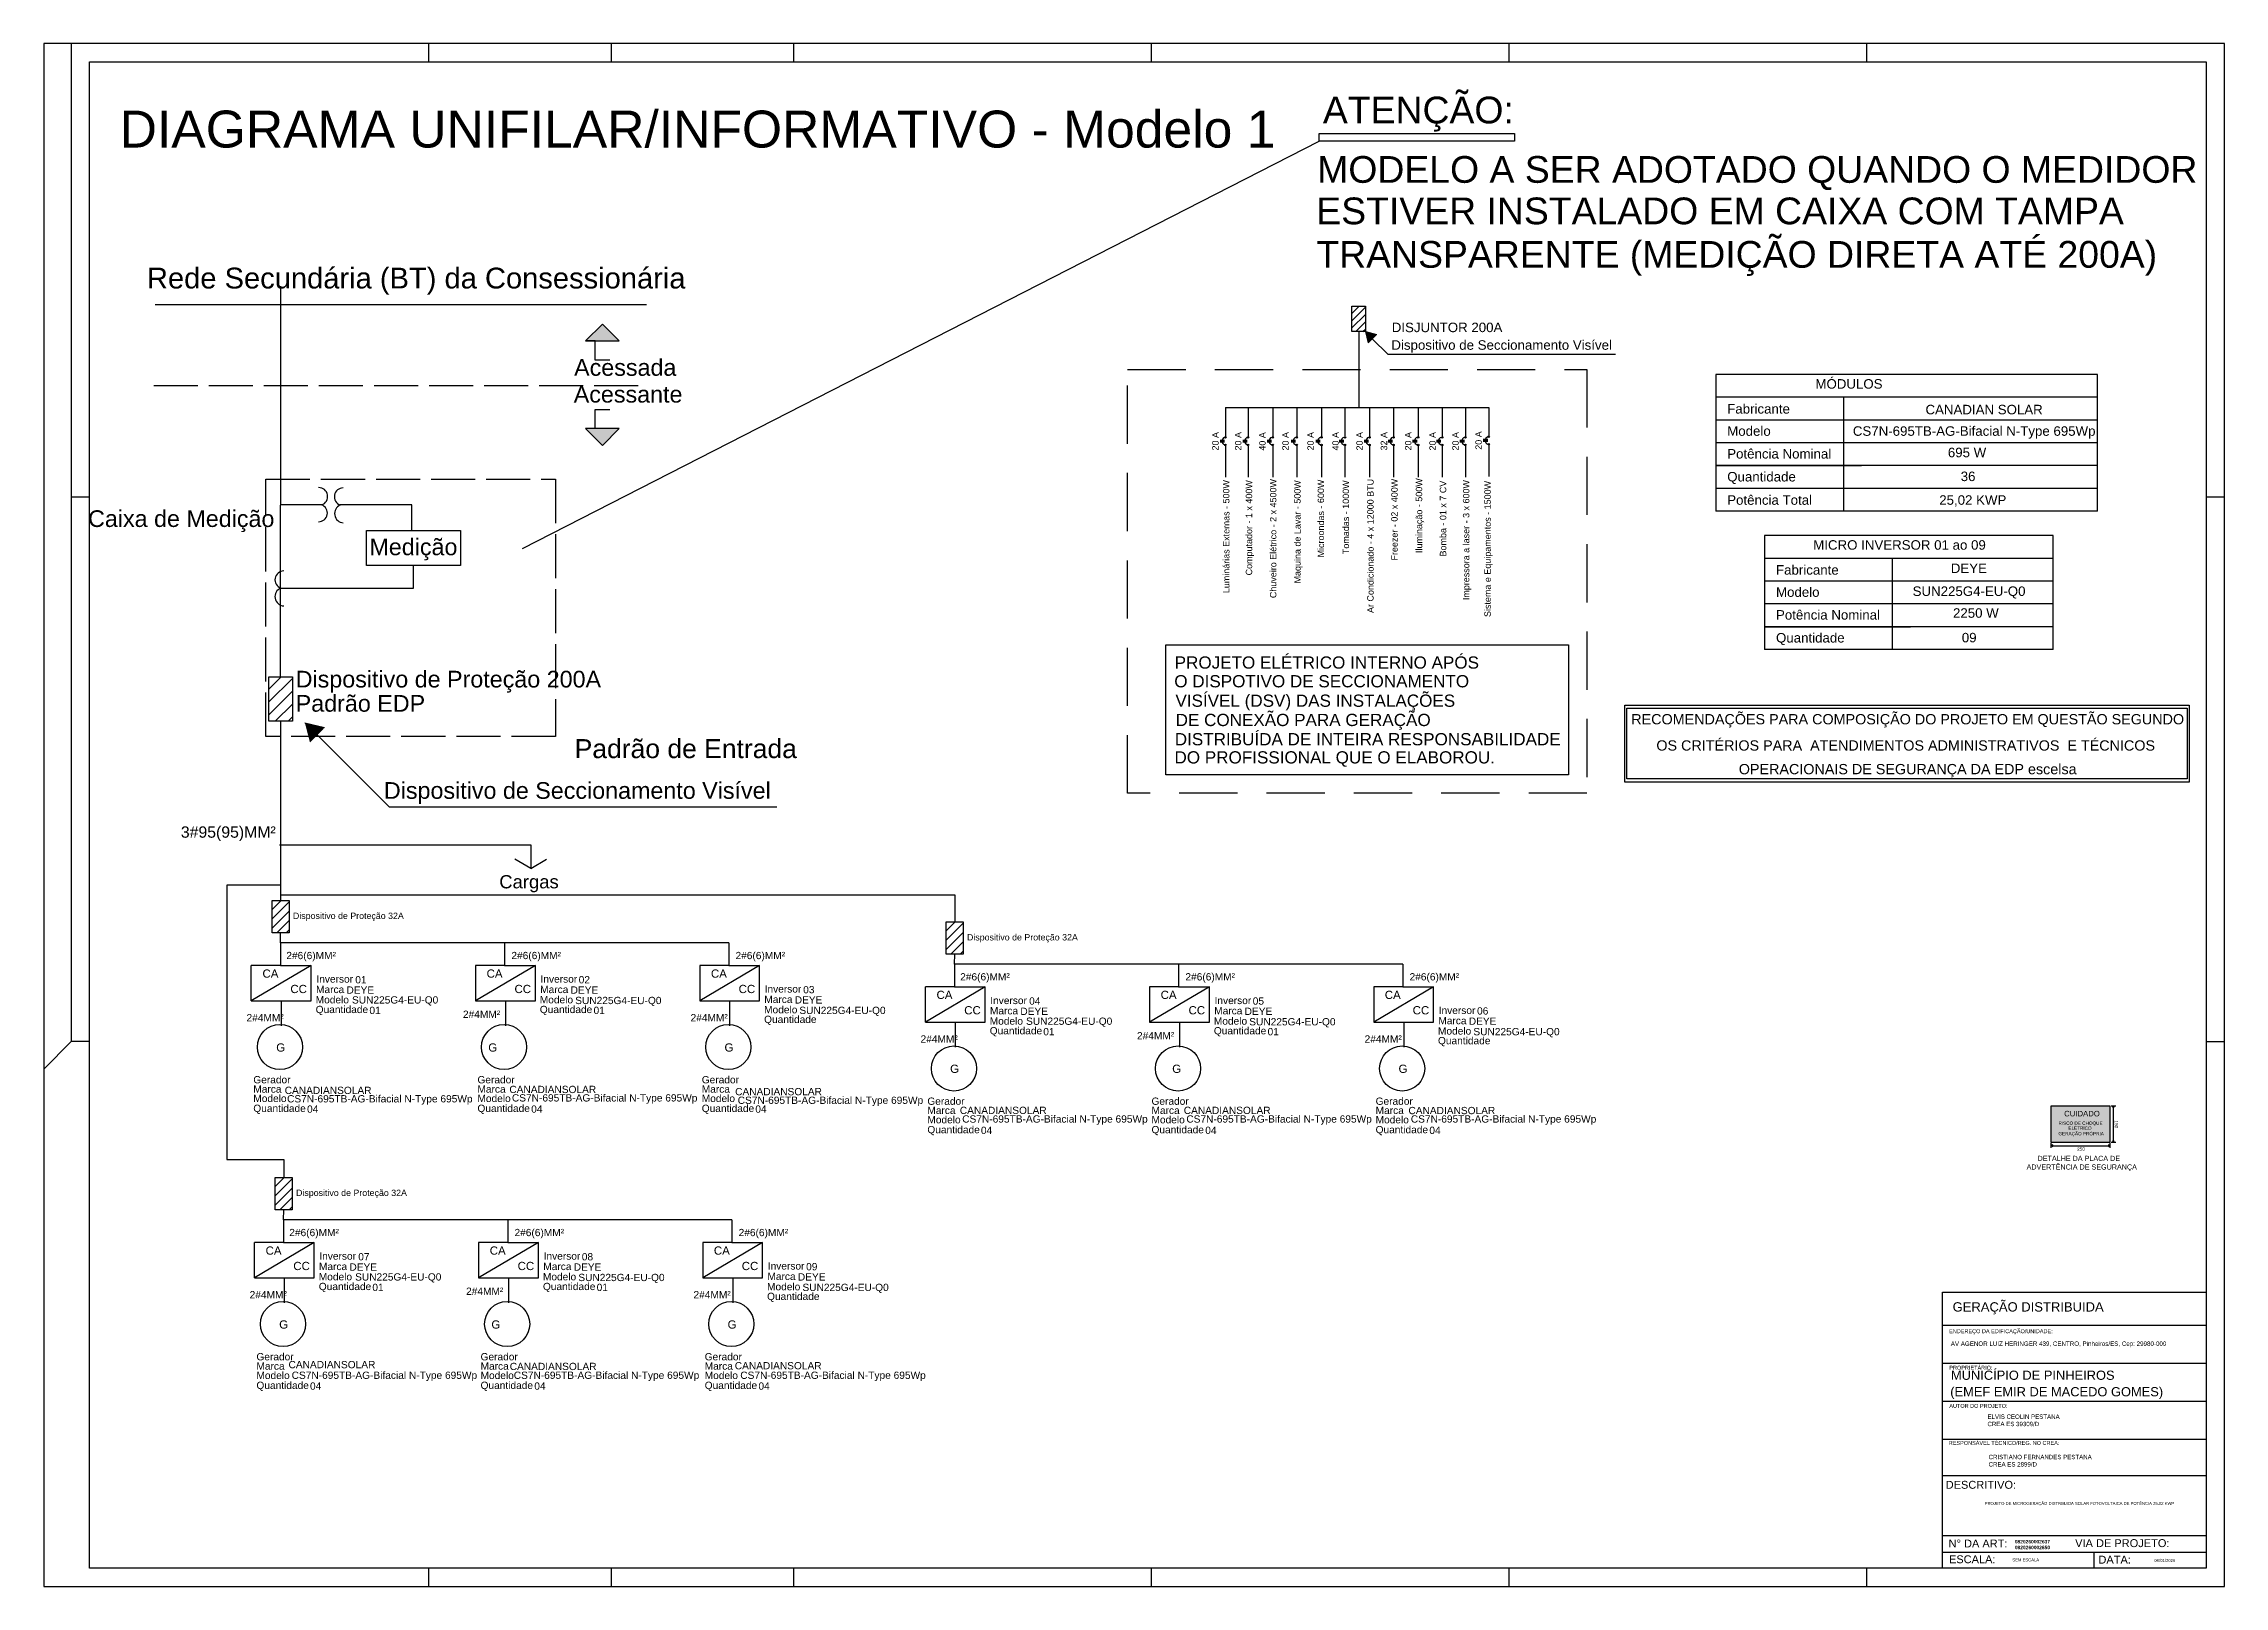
# Model space of a CAD drawing. Header units: millimetres. Extents: x 2932 to 3190, y 1741 to 1825.
# Drawn here: x 2931.7 to 3050.6, y 1740.9 to 1825 of the extents above; entities that cross this region are included whole.
import ezdxf
from ezdxf.enums import TextEntityAlignment as Align

# ---------------------------------------------------------------- set-up
doc = ezdxf.new("R2010")
doc.units = ezdxf.units.MM
doc.linetypes.add('ACAD_ISO02W100', pattern=[15, 12, -3])
doc.linetypes.add('HIDDEN2', pattern=[4.7625, 3.175, -1.5875])
doc.layers.add('ARQ-FOLHA', color=7, linetype='Continuous')
doc.styles.add('arial', font='arial.ttf')
doc.styles.get("Standard").update_dxf_attribs({"font": 'arial.ttf'})

msp = doc.modelspace()

# ---------------------------------------------------------------- texts
at = {"style": 'arial'}
for s, height, p in [('ATENÇÃO:', 1.458, (3006.65, 1821.35)), ('DIAGRAMA UNIFILAR/INFORMATIVO - Modelo 1', 2.0145, (2967.35, 1820.31)), ('MODELO A SER ADOTADO QUANDO O MEDIDOR', 1.4584, (3025.13, 1818.11)), ('ESTIVER INSTALADO EM CAIXA COM TAMPA', 1.4584, (3023.1, 1815.85)), ('TRANSPARENTE (MEDIÇÃO DIRETA ATÉ 200A)', 1.4584, (3024.01, 1813.48)), ('PROJETO ELÉTRICO INTERNO APÓS ', 0.666, (3001.79, 1791.23)), ('O DISPOTIVO DE SECCIONAMENTO ', 0.666, (3001.51, 1790.21)), ('VISÍVEL (DSV) DAS INSTALAÇÕES ', 0.666, (3001.16, 1789.15)), ('DE CONEXÃO PARA GERAÇÃO', 0.666, (3000.37, 1788.1)), ('RECOMENDAÇÕES PARA COMPOSIÇÃO DO PROJETO EM QUESTÃO SEGUNDO', 0.5596, (3033.33, 1788.14)), ('DISTRIBUÍDA DE INTEIRA RESPONSABILIDADE', 0.666, (3003.89, 1787.05)), ('OS CRITÉRIOS PARA  ATENDIMENTOS ADMINISTRATIVOS  E TÉCNICOS ', 0.5596, (3033.33, 1786.71)), ('DO PROFISSIONAL QUE O ELABOROU.', 0.666, (3002.09, 1786.06)), ('OPERACIONAIS DE SEGURANÇA DA EDP escelsa', 0.5596, (3033.33, 1785.42)), ('ADVERTÊNCIA DE SEGURANÇA', 0.2798, (3042.82, 1763.73)), ('DETALHE DA PLACA DE', 0.2798, (3042.66, 1764.2))]:
    msp.add_text(s, height=height, dxfattribs=at).set_placement(p, align=Align.MIDDLE_CENTER)
for s, height, p in [('Rede Secundária (BT) da Consessionária', 1.1357, (2937.33, 1811.62)), ('Acessada', 0.909, (2960.62, 1806.86)), ('Acessante', 0.909, (2960.6, 1805.4)), ('Caixa de Medição', 0.9086, (2934.12, 1798.62)), ('Medição', 0.909, (2949.46, 1797.08)), ('Padrão de Entrada', 1.0333, (2960.65, 1786.02)), ('3#95(95)MM²', 0.6169, (2939.18, 1781.68)), ('Cargas', 0.72, (2956.54, 1778.92)), ('Dispositivo de Proteção 32A', 0.3445, (2945.29, 1777.25)), ('Dispositivo de Proteção 32A', 0.3445, (2982.04, 1776.08)), ('2#6(6)MM²', 0.396, (2944.93, 1775.06)), ('2#6(6)MM²', 0.396, (2957.2, 1775.06)), ('2#6(6)MM²', 0.396, (2969.42, 1775.06)), ('CA', 0.448, (2943.63, 1774.05)), ('Inversor ', 0.396, (2946.57, 1773.78)), ('CA', 0.448, (2955.85, 1774.05)), ('Inversor ', 0.396, (2958.79, 1773.78)), ('CA', 0.448, (2968.08, 1774.05)), ('2#6(6)MM²', 0.396, (2981.67, 1773.9)), ('2#6(6)MM²', 0.396, (2993.95, 1773.9)), ('2#6(6)MM²', 0.396, (3006.17, 1773.9)), ('CC', 0.448, (2945.15, 1773.21)), ('Modelo', 0.396, (2946.53, 1772.65)), ('Marca', 0.396, (2946.55, 1773.21)), ('CC', 0.448, (2957.37, 1773.21)), ('Modelo', 0.396, (2958.75, 1772.65)), ('Marca', 0.396, (2958.77, 1773.21)), ('CC', 0.448, (2969.59, 1773.21)), ('Marca', 0.396, (2970.99, 1772.67)), ('Inversor ', 0.396, (2971.01, 1773.24)), ('CA', 0.448, (2980.38, 1772.89)), ('Inversor ', 0.396, (2983.31, 1772.61)), ('CA', 0.448, (2992.6, 1772.89)), ('Inversor ', 0.396, (2995.54, 1772.61)), ('CA', 0.448, (3004.82, 1772.89)), ('2#4MM²', 0.396, (2942.76, 1771.67)), ('Quantidade', 0.396, (2946.53, 1772.12)), ('2#4MM²', 0.396, (2954.56, 1771.86)), ('Quantidade', 0.396, (2958.75, 1772.12)), ('2#4MM²', 0.396, (2966.97, 1771.67)), ('Quantidade', 0.396, (2970.98, 1771.58)), ('Modelo', 0.396, (2970.98, 1772.11)), ('CC', 0.448, (2981.89, 1772.05)), ('Modelo', 0.396, (2983.28, 1771.49)), ('Marca', 0.396, (2983.29, 1772.05)), ('CC', 0.448, (2994.12, 1772.05)), ('Modelo', 0.396, (2995.5, 1771.49)), ('Marca', 0.396, (2995.52, 1772.05)), ('CC', 0.448, (3006.34, 1772.05)), ('Marca', 0.396, (3007.74, 1771.51)), ('Inversor ', 0.396, (3007.76, 1772.07)), ('G', 0.448, (2944.38, 1770.02)), ('G', 0.448, (2955.94, 1770.02)), ('G', 0.448, (2968.82, 1770.02)), ('2#4MM²', 0.396, (2979.51, 1770.51)), ('Quantidade', 0.396, (2983.28, 1770.96)), ('2#4MM²', 0.396, (2991.31, 1770.69)), ('Quantidade', 0.396, (2995.5, 1770.96)), ('2#4MM²', 0.396, (3003.72, 1770.51)), ('Quantidade', 0.396, (3007.72, 1770.42)), ('Modelo', 0.396, (3007.72, 1770.95)), ('G', 0.448, (2981.12, 1768.86)), ('G', 0.448, (2993.23, 1768.86)), ('G', 0.448, (3005.57, 1768.86)), ('Gerador ', 0.396, (2943.13, 1768.29)), ('Marca', 0.396, (2943.13, 1767.78)), ('Gerador ', 0.396, (2955.35, 1768.29)), ('Marca', 0.396, (2955.35, 1767.78)), ('Gerador ', 0.396, (2967.58, 1768.29)), ('Marca', 0.396, (2967.58, 1767.78)), ('Quantidade', 0.396, (2943.13, 1766.73)), ('Modelo', 0.396, (2943.13, 1767.27)), ('Quantidade', 0.396, (2955.35, 1766.73)), ('Modelo', 0.396, (2955.35, 1767.27)), ('Quantidade', 0.396, (2967.58, 1766.73)), ('Modelo', 0.396, (2967.58, 1767.27)), ('Gerador ', 0.396, (2979.88, 1767.12)), ('Marca', 0.396, (2979.88, 1766.62)), ('Gerador ', 0.396, (2992.1, 1767.12)), ('Marca', 0.396, (2992.1, 1766.62)), ('Gerador ', 0.396, (3004.32, 1767.12)), ('Marca', 0.396, (3004.32, 1766.62)), ('Quantidade', 0.396, (2979.88, 1765.57)), ('Modelo', 0.396, (2979.88, 1766.11)), ('Quantidade', 0.396, (2992.1, 1765.57)), ('Modelo', 0.396, (2992.1, 1766.11)), ('Quantidade', 0.396, (3004.32, 1765.57)), ('Modelo', 0.396, (3004.32, 1766.11)), ('Dispositivo de Proteção 32A', 0.3445, (2945.46, 1762.15)), ('2#6(6)MM²', 0.396, (2945.09, 1759.96)), ('2#6(6)MM²', 0.396, (2957.37, 1759.96)), ('2#6(6)MM²', 0.396, (2969.59, 1759.96)), ('CA', 0.448, (2943.8, 1758.95)), ('CC', 0.448, (2945.31, 1758.11)), ('Inversor ', 0.396, (2946.73, 1758.68)), ('CA', 0.448, (2956.02, 1758.95)), ('CC', 0.448, (2957.54, 1758.11)), ('Inversor ', 0.396, (2958.96, 1758.68)), ('CA', 0.448, (2968.24, 1758.95)), ('CC', 0.448, (2969.76, 1758.11)), ('Inversor ', 0.396, (2971.18, 1758.14)), ('Quantidade', 0.396, (2946.7, 1757.02)), ('Modelo', 0.396, (2946.7, 1757.55)), ('Marca', 0.396, (2946.71, 1758.11)), ('Quantidade', 0.396, (2958.92, 1757.02)), ('Modelo', 0.396, (2958.92, 1757.55)), ('Marca', 0.396, (2958.94, 1758.11)), ('Modelo', 0.396, (2971.14, 1757.01)), ('Marca', 0.396, (2971.16, 1757.57)), ('2#4MM²', 0.396, (2942.93, 1756.57)), ('2#4MM²', 0.396, (2954.73, 1756.76)), ('2#4MM²', 0.396, (2967.13, 1756.57)), ('Quantidade', 0.396, (2971.14, 1756.48)), ('GERAÇÃO DISTRIBUIDA', 0.5077, (3035.78, 1755.85)), ('G', 0.448, (2944.54, 1754.92)), ('G', 0.448, (2956.11, 1754.92)), ('G', 0.448, (2968.99, 1754.92)), ('ENDEREÇO DA EDIFICAÇÃO/UNIDADE:', 0.2152, (3035.59, 1754.67)), ('Gerador ', 0.396, (2943.3, 1753.19)), ('Marca', 0.396, (2943.3, 1752.68)), ('Gerador ', 0.396, (2955.52, 1753.19)), ('Marca', 0.396, (2955.52, 1752.68)), ('Gerador ', 0.396, (2967.74, 1753.19)), ('Marca', 0.396, (2967.74, 1752.68)), ('PROPRIETÁRIO:', 0.2152, (3035.6, 1752.68)), ('Quantidade', 0.396, (2943.3, 1751.63)), ('Modelo', 0.396, (2943.3, 1752.17)), ('Quantidade', 0.396, (2955.52, 1751.63)), ('Modelo', 0.396, (2955.52, 1752.17)), ('Quantidade', 0.396, (2967.74, 1751.63)), ('Modelo', 0.396, (2967.74, 1752.17)), ('AUTOR DO PROJETO:', 0.2152, (3035.6, 1750.6)), ('RESPONSÁVEL TÉCNICO/REG. NO CREA:', 0.2152, (3035.57, 1748.58)), ('DESCRITIVO:', 0.4304, (3035.4, 1746.19)), ('PROJETO DE MICROGERAÇÃO DISTRBUIDA SOLAR FOTOVOLTAICA DE POTÊNCIA 25,02 KWP ', 0.1629, (3037.53, 1745.31)), ('N° DA ART:', 0.43, (3035.56, 1742.99)), ('VIA DE PROJETO:', 0.4304, (3042.46, 1743.01)), ('ESCALA:', 0.43, (3035.58, 1742.13)), ('SEM ESCALA', 0.163, (3039.04, 1742.23)), ('DATA:', 0.43, (3043.73, 1742.11)), ('09/01/2026', 0.163, (3046.78, 1742.2))]:
    msp.add_text(s, height=height, dxfattribs=at).set_placement(p)
at = {"color": 7, "style": 'arial'}
for s, height, p in [('DISJUNTOR 200A', 0.518, (3005.2, 1809.24)), ('Dispositivo de Seccionamento Visível', 0.518, (3005.18, 1808.28)), ('MÓDULOS ', 0.518, (3028.3, 1806.16)), ('Fabricante', 0.518, (3023.49, 1804.8)), ('CANADIAN SOLAR', 0.518, (3034.3, 1804.76)), ('Modelo', 0.518, (3023.49, 1803.59)), ('CS7N-695TB-AG-Bifacial N-Type 695Wp', 0.518, (3030.34, 1803.59)), ('Potência Nominal', 0.518, (3023.49, 1802.35)), ('695 W', 0.518, (3035.52, 1802.42)), ('Quantidade', 0.518, (3023.49, 1801.1)), ('36', 0.518, (3036.22, 1801.12)), ('Potência Total', 0.518, (3023.49, 1799.83)), ('25,02 KWP', 0.518, (3035.05, 1799.83)), ('MICRO INVERSOR 01 ao 09', 0.518, (3028.18, 1797.38)), ('DEYE', 0.518, (3035.68, 1796.11)), ('Fabricante', 0.518, (3026.15, 1796.02)), ('Modelo', 0.518, (3026.15, 1794.81)), ('SUN225G4-EU-Q0 ', 0.518, (3033.6, 1794.86)), ('Potência Nominal', 0.518, (3026.15, 1793.57)), ('2250 W', 0.518, (3035.8, 1793.67)), ('Quantidade', 0.518, (3026.15, 1792.32)), ('09', 0.518, (3036.28, 1792.33)), ('Dispositivo de Proteção 200A', 0.9086, (2945.44, 1789.87)), ('Padrão EDP', 0.909, (2945.44, 1788.55)), ('Dispositivo de Seccionamento Visível', 0.9086, (2950.25, 1783.8))]:
    msp.add_text(s, height=height, dxfattribs=at).set_placement(p)
at = {"style": 'arial'}
for s, p in [('20 A', (2995.76, 1802.79)), ('20 A', (2997, 1802.79)), ('40 A', (2998.32, 1802.78)), ('20 A', (2999.58, 1802.79)), ('20 A', (3000.95, 1802.79)), ('40 A', (3002.31, 1802.79)), ('20 A', (3003.62, 1802.79)), ('32 A', (3004.95, 1802.79)), ('20 A', (3006.27, 1802.79)), ('20 A', (3007.6, 1802.79)), ('20 A', (3008.85, 1802.79)), ('20 A', (3010.11, 1802.83)), ('Luminárias Externas - 500W', (2996.35, 1795.01)), ('Computador - 1 x 400W', (2997.59, 1795.98)), ('Chuveiro Elétrico - 2 x 4500W', (2998.91, 1794.74)), ('Maquina de Lavar - 500W', (3000.23, 1795.54)), ('Microondas - 600W', (3001.51, 1796.96)), ('Tomadas - 1000W', (3002.87, 1797.14)), ('Ar Condicionado - 4 x 12000 BTU', (3004.21, 1793.93)), ('Freezer - 02 x 400W', (3005.52, 1796.79)), ('Iluminação - 500W', (3006.86, 1797.2)), ('Bomba - 01 x 7 CV', (3008.17, 1797.01)), ('Impressora a laser - 3 x 600W', (3009.43, 1794.63)), ('Sistema e Equipamentos - 1500W', (3010.6, 1793.71))]:
    msp.add_text(s, height=0.35, rotation=90, dxfattribs=at).set_placement(p)
at = {"color": 1, "ltscale": 0.1, "style": 'arial'}
for s, p in [('01', (2948.69, 1773.74)), ('02', (2960.87, 1773.74)), ('DEYE', (2948.21, 1773.18)), ('SUN225G4-EU-Q0 ', (2948.51, 1772.64)), ('DEYE', (2960.43, 1773.18)), ('SUN225G4-EU-Q0 ', (2960.68, 1772.61)), ('DEYE', (2972.65, 1772.64)), ('03', (2973.11, 1773.2)), ('04', (2985.43, 1772.58)), ('05', (2997.62, 1772.58)), ('01', (2949.46, 1772.07)), ('01', (2961.68, 1772.07)), ('SUN225G4-EU-Q0 ', (2972.9, 1772.07)), ('DEYE', (2984.95, 1772.02)), ('SUN225G4-EU-Q0 ', (2985.26, 1771.48)), ('DEYE', (2997.18, 1772.02)), ('SUN225G4-EU-Q0 ', (2997.43, 1771.45)), ('DEYE', (3009.4, 1771.48)), ('06', (3009.85, 1772.04)), ('01', (2986.2, 1770.91)), ('01', (2998.43, 1770.91)), ('SUN225G4-EU-Q0 ', (3009.65, 1770.91)), ('CANADIANSOLAR', (2944.84, 1767.71)), ('CANADIANSOLAR', (2957.09, 1767.76)), ('CS7N-695TB-AG-Bifacial N-Type 695Wp', (2944.97, 1767.25)), ('04', (2946.06, 1766.69)), ('CS7N-695TB-AG-Bifacial N-Type 695Wp', (2957.23, 1767.3)), ('04', (2958.28, 1766.69)), ('CANADIANSOLAR', (2969.4, 1767.64)), ('CS7N-695TB-AG-Bifacial N-Type 695Wp', (2969.54, 1767.17)), ('04', (2970.5, 1766.69)), ('CANADIANSOLAR', (2981.65, 1766.62)), ('CANADIANSOLAR', (2993.86, 1766.62)), ('CANADIANSOLAR', (3006.11, 1766.61)), ('CS7N-695TB-AG-Bifacial N-Type 695Wp', (2981.78, 1766.15)), ('04', (2982.8, 1765.53)), ('CS7N-695TB-AG-Bifacial N-Type 695Wp', (2994, 1766.15)), ('04', (2995.03, 1765.53)), ('CS7N-695TB-AG-Bifacial N-Type 695Wp', (3006.24, 1766.15)), ('04', (3007.25, 1765.53)), ('07', (2948.85, 1758.64)), ('08', (2961.04, 1758.64)), ('DEYE', (2948.37, 1758.08)), ('SUN225G4-EU-Q0 ', (2948.68, 1757.54)), ('01', (2949.62, 1756.97)), ('DEYE', (2960.6, 1758.08)), ('SUN225G4-EU-Q0 ', (2960.85, 1757.51)), ('01', (2961.85, 1756.97)), ('DEYE', (2972.82, 1757.54)), ('SUN225G4-EU-Q0 ', (2973.07, 1756.97)), ('09', (2973.27, 1758.1)), ('CANADIANSOLAR', (2945.05, 1752.76)), ('CS7N-695TB-AG-Bifacial N-Type 695Wp', (2945.22, 1752.18)), ('CANADIANSOLAR', (2957.11, 1752.66)), ('CS7N-695TB-AG-Bifacial N-Type 695Wp', (2957.33, 1752.18)), ('CANADIANSOLAR', (2969.38, 1752.7)), ('CS7N-695TB-AG-Bifacial N-Type 695Wp', (2969.68, 1752.18)), ('04', (2946.22, 1751.59)), ('04', (2958.45, 1751.59)), ('04', (2970.67, 1751.59))]:
    msp.add_text(s, height=0.396, dxfattribs=at).set_placement(p)
at = {"color": 250, "attachment_point": 1}
for s, width, insert, char_height in [('GERAÇÃO PRÓPRIA', 624.2886, (3041.55, 1765.64), 0.1812), ('RISCO DE CHOQUE', 632.7658, (3041.55, 1766.21), 0.1812), ('ELÉTRICO', 523.01, (3042.09, 1765.94), 0.181)]:
    msp.add_mtext_dynamic_manual_height_columns(s, width=width, gutter_width=12.5, heights=[0], dxfattribs=dict(at, insert=insert, char_height=char_height))
at = {"color": 2, "insert": (3041.86, 1766.79), "char_height": 0.302, "attachment_point": 1}
msp.add_mtext_dynamic_manual_height_columns('CUIDADO', width=202.1348, gutter_width=12.5, heights=[0], dxfattribs=at)
at = {"color": 3, "insert": (3044.8, 1766.27), "char_height": 0.181, "attachment_point": 1, "rotation": 270}
msp.add_mtext_dynamic_manual_height_columns('150', width=82.5952, gutter_width=12.5, heights=[0], dxfattribs=at)
at = {"color": 3, "insert": (3042.57, 1764.8), "char_height": 0.181, "attachment_point": 1}
msp.add_mtext_dynamic_manual_height_columns('250', width=82.5952, gutter_width=12.5, heights=[0], dxfattribs=at)
at = {"attachment_point": 1, "style": 'arial'}
for s, width, gutter_width, insert, char_height in [('AV AGENOR LUIZ HERINGER 439, CENTRO, Pinheiros/ES, Cep: 29980-000', 12.4165, 18.59, (3035.68, 1754.22), 0.2422), ('{\\H1.33333x;MUNICÍPIO DE PINHEIROS}', 16.2359, 17.73, (3035.69, 1752.63), 0.3764), ('{\\H1.33333x;(EMEF EMIR DE MACEDO GOMES)}', 16.2359, 17.73, (3035.65, 1751.73), 0.3764), ('ELVIS CEOLIN PESTANA\\PCREA ES 39309/D', 9.5056, 18.35, (3037.68, 1750.24), 0.2392), ('CRISTIANO FERNANDES PESTANA\\PCREA ES 2899/D', 6.4744, 12.5, (3037.74, 1748.04), 0.2392), ('{\\fArial|b1|i0|c0|p34;\\H1.16667x;0820260002637\\P0820260002650}', 6.4744, 12.5, (3039.17, 1743.4), 0.1629)]:
    msp.add_mtext_dynamic_manual_height_columns(s, width=width, gutter_width=gutter_width, heights=[0], dxfattribs=dict(at, insert=insert, char_height=char_height))

# ---------------------------------------------------------------- blocks, each defined once
blk = doc.blocks.new('A0')
at = {"color": 1}
for p, q in [((75, 4205), (0, 4205)), ((0, 4205), (0, 1410)), ((1050, 4155), (1050, 4205)), ((1547.5, 4155), (1547.5, 4205)), ((2045, 4155), (2045, 4205)), ((3020, 4155), (3020, 4205)), ((3995, 4155), (3995, 4205)), ((4970, 4155), (4970, 4205)), ((75, 2970), (125, 2970)), ((5895, 2970), (5945, 2970)), ((5895, 1485), (5945, 1485)), ((1050, 0), (1050, 50)), ((1547.5, 0), (1547.5, 50)), ((2045, 0), (2045, 50)), ((3020, 0), (3020, 50)), ((3995, 0), (3995, 50)), ((4970, 0), (4970, 50))]:
    blk.add_line(p, q, dxfattribs=at)
blk.add_lwpolyline([(125, 1485), (75, 1485), (0, 1410), (0, 0), (5945, 0), (5945, 4205), (75, 4205), (75, 1485)], dxfattribs=at)
at = {"color": 7}
blk.add_lwpolyline([(125, 4155), (5895, 4155), (5895, 50), (125, 50)], close=True, dxfattribs=at)

# ---------------------------------------------------------------- hatches: boundary and pattern name
h = msp.add_hatch(color=256)
h.paths.add_polyline_path([(2961.77, 1808.76), (2962.56, 1808.76), (2962.56, 1807.71), (2961.77, 1807.71)], flags=16)
edge = h.paths.add_edge_path(flags=16)
edge.add_line((2961.77, 1808.76), (2962.56, 1808.76))
edge.add_line((2961.77, 1808.76), (2961.25, 1808.76))
edge.add_line((2961.25, 1808.76), (2962.17, 1809.68))
edge.add_line((2962.17, 1809.68), (2963.08, 1808.76))
edge.add_line((2962.56, 1808.76), (2963.08, 1808.76))
edge = h.paths.add_edge_path()
edge.add_line((2962.56, 1808.76), (2963.08, 1808.76))
edge.add_line((2963.08, 1808.76), (2962.17, 1809.68))
edge.add_line((2961.25, 1808.76), (2962.17, 1809.68))
edge.add_line((2961.77, 1808.76), (2961.25, 1808.76))
edge.add_line((2961.77, 1807.71), (2961.77, 1808.76))
edge.add_line((2962.56, 1807.71), (2961.77, 1807.71))
edge.add_line((2962.56, 1808.76), (2962.56, 1807.71))
edge = h.paths.add_edge_path(flags=0)
edge.add_line((2961.25, 1808.76), (2962.3, 1808.76))
for color, points in [(256, [(2963.08, 1808.76), (2962.17, 1809.68), (2961.25, 1808.76)]), (256, [(2961.25, 1803.98), (2962.16, 1803.06), (2963.08, 1803.98)]), (250, [(3041.39, 1766.95), (3044.09, 1766.95), (3044.09, 1766.32), (3041.39, 1766.32)])]:
    msp.add_hatch(color=color).paths.add_polyline_path(points)
at = {"ltscale": 0.1}
h = msp.add_hatch(dxfattribs=at)
h.set_pattern_fill('ANSI31', color=1, scale=0.088806, style=0)
h.set_pattern_definition([(45, (1663.41784, 1900.5647), (-0.199374396, 0.199374396), [])])
h.paths.add_polyline_path([(3003.03, 1810.65), (3003.76, 1810.65), (3003.76, 1809.27), (3003.03, 1809.27)])
for points in [[(3003.91, 1808.65), (3004.37, 1809.11), (3003.76, 1809.27)], [(2946.22, 1786.87), (2947.02, 1787.68), (2945.94, 1787.95)]]:
    msp.add_hatch(color=7, dxfattribs=at).paths.add_polyline_path(points)
h = msp.add_hatch(color=256)
h.paths.add_polyline_path([(2962.56, 1803.98), (2961.77, 1803.98), (2961.77, 1805.03), (2962.56, 1805.03)], flags=16)
edge = h.paths.add_edge_path(flags=16)
edge.add_line((2962.56, 1803.98), (2961.77, 1803.98))
edge.add_line((2962.56, 1803.98), (2963.08, 1803.98))
edge.add_line((2963.08, 1803.98), (2962.16, 1803.06))
edge.add_line((2962.16, 1803.06), (2961.25, 1803.98))
edge.add_line((2961.77, 1803.98), (2961.25, 1803.98))
edge = h.paths.add_edge_path()
edge.add_line((2961.77, 1803.98), (2961.25, 1803.98))
edge.add_line((2961.25, 1803.98), (2962.16, 1803.06))
edge.add_line((2963.08, 1803.98), (2962.16, 1803.06))
edge.add_line((2962.56, 1803.98), (2963.08, 1803.98))
edge.add_line((2962.56, 1805.03), (2962.56, 1803.98))
edge.add_line((2961.77, 1805.03), (2962.56, 1805.03))
edge.add_line((2961.77, 1803.98), (2961.77, 1805.03))
edge = h.paths.add_edge_path(flags=0)
edge.add_line((2963.08, 1803.98), (2962.03, 1803.98))
h = msp.add_hatch(dxfattribs=at)
h.set_pattern_fill('ANSI31', color=1, scale=0.155752, style=0)
h.set_pattern_definition([(45, (594.50256, 1948.15615), (-0.34967272, 0.34967272), [])])
h.paths.add_polyline_path([(2943.98, 1790.45), (2945.26, 1790.45), (2945.26, 1788.03), (2943.98, 1788.03)])
h = msp.add_hatch(dxfattribs=at)
h.set_pattern_fill('ANSI31', scale=0.113698, style=0)
h.set_pattern_definition([(45, (1229.04993, 1893.37882), (-0.25525884, 0.25525884), [])])
h.paths.add_polyline_path([(2944.16, 1778.26), (2945.09, 1778.26), (2945.09, 1776.49), (2944.16, 1776.49)])
h = msp.add_hatch(dxfattribs=at)
h.set_pattern_fill('ANSI31', scale=0.113698, style=0)
h.set_pattern_definition([(45, (1265.79723, 1892.2173), (-0.25525884, 0.25525884), [])])
h.paths.add_polyline_path([(2980.9, 1777.1), (2981.83, 1777.1), (2981.83, 1775.33), (2980.9, 1775.33)])
h = msp.add_hatch(color=2)
h.dxf.hatch_style = 1
h.paths.add_polyline_path([(3041.16, 1767.07), (3041.16, 1765.06), (3044.35, 1765.06), (3044.35, 1767.07)])
h.paths.add_polyline_path([(3041.76, 1766.32), (3043.86, 1766.32), (3043.86, 1766.94), (3041.76, 1766.94)], flags=24)
h = msp.add_hatch(dxfattribs=at)
h.set_pattern_fill('ANSI31', scale=0.113698, style=0)
h.set_pattern_definition([(45, (1229.21607, 1878.2789), (-0.25525884, 0.25525884), [])])
h.paths.add_polyline_path([(2944.32, 1763.16), (2945.25, 1763.16), (2945.25, 1761.39), (2944.32, 1761.39)])

# ---------------------------------------------------------------- linework, layer by layer
at = {"color": 7, "ltscale": 0.1}
for p, q in [((2957.81, 1797.44), (3001.24, 1819.66)), ((3003.4, 1809.27), (3003.4, 1805.13)), ((3003.76, 1809.27), (3003.91, 1808.65)), ((3003.76, 1809.27), (3004.37, 1809.11)), ((3003.91, 1808.65), (3004.37, 1809.11)), ((3004.14, 1808.88), (3005, 1808.02)), ((3017.39, 1808.02), (3005, 1808.02)), ((2945.94, 1787.95), (2947.02, 1787.68)), ((2946.62, 1787.28), (2950.55, 1783.35)), ((2971.67, 1783.35), (2950.55, 1783.35)), ((3035.23, 1741.87), (3035.23, 1756.9)), ((3035.23, 1756.9), (3049.6, 1756.9))]:
    msp.add_line(p, q, dxfattribs=at)
for p, q in [((2944.63, 1800.93), (2944.63, 1811.74)), ((2937.78, 1810.74), (2964.56, 1810.74)), ((2961.25, 1808.76), (2962.17, 1809.68)), ((2963.08, 1808.76), (2962.17, 1809.68)), ((2961.77, 1808.76), (2961.25, 1808.76)), ((2961.25, 1808.76), (2963.08, 1808.76)), ((2961.77, 1807.71), (2961.77, 1808.76)), ((2961.77, 1808.76), (2962.56, 1808.76)), ((2962.56, 1807.71), (2961.77, 1807.71)), ((2961.77, 1803.98), (2961.77, 1805.03)), ((2961.77, 1805.03), (2962.56, 1805.03)), ((2996.13, 1805.13), (3010.49, 1805.13)), ((2996.13, 1805.13), (2996.13, 1803.54)), ((2997.37, 1805.13), (2997.37, 1803.54)), ((2998.71, 1805.13), (2998.71, 1803.54)), ((3000.02, 1805.13), (3000.02, 1803.54)), ((3001.37, 1805.13), (3001.37, 1803.54)), ((3002.65, 1805.13), (3002.65, 1803.54)), ((3003.99, 1805.13), (3003.99, 1803.54)), ((3005.3, 1805.13), (3005.3, 1803.54)), ((3006.64, 1805.13), (3006.64, 1803.54)), ((3007.95, 1805.13), (3007.95, 1803.5)), ((3009.22, 1805.13), (3009.22, 1803.54)), ((3010.49, 1805.13), (3010.49, 1803.58)), ((2961.25, 1803.98), (2962.16, 1803.06)), ((2963.08, 1803.98), (2961.25, 1803.98)), ((2962.56, 1803.98), (2961.77, 1803.98)), ((2963.08, 1803.98), (2962.16, 1803.06)), ((2995.84, 1803.36), (2996.08, 1803.36)), ((2995.84, 1803.31), (2996.08, 1803.31)), ((2995.84, 1803.26), (2996.08, 1803.26)), ((2996.13, 1803.05), (2996.13, 1801.34)), ((2997.08, 1803.36), (2997.32, 1803.36)), ((2997.08, 1803.31), (2997.32, 1803.31)), ((2997.08, 1803.26), (2997.32, 1803.26)), ((2997.37, 1803.05), (2997.37, 1801.34)), ((2998.4, 1803.36), (2998.64, 1803.36)), ((2998.4, 1803.31), (2998.64, 1803.31)), ((2998.4, 1803.26), (2998.64, 1803.26)), ((2998.71, 1803.05), (2998.71, 1801.34)), ((2999.71, 1803.36), (2999.96, 1803.36)), ((2999.71, 1803.31), (2999.96, 1803.31)), ((2999.71, 1803.26), (2999.96, 1803.26)), ((3000.02, 1803.05), (3000.02, 1801.34)), ((3001.06, 1803.36), (3001.3, 1803.36)), ((3001.06, 1803.31), (3001.3, 1803.31)), ((3001.06, 1803.26), (3001.3, 1803.26)), ((3001.37, 1803.05), (3001.37, 1801.34)), ((3002.34, 1803.36), (3002.58, 1803.36)), ((3002.34, 1803.31), (3002.58, 1803.31)), ((3002.34, 1803.26), (3002.58, 1803.26)), ((3002.65, 1803.05), (3002.65, 1801.34)), ((3003.69, 1803.36), (3003.94, 1803.36)), ((3003.69, 1803.31), (3003.94, 1803.31)), ((3003.69, 1803.26), (3003.94, 1803.26)), ((3003.99, 1803.05), (3003.99, 1801.34)), ((3005, 1803.36), (3005.24, 1803.36)), ((3005, 1803.31), (3005.24, 1803.31)), ((3005, 1803.26), (3005.24, 1803.26)), ((3005.3, 1803.05), (3005.3, 1801.34)), ((3006.34, 1803.36), (3006.58, 1803.36)), ((3006.34, 1803.31), (3006.58, 1803.31)), ((3006.34, 1803.26), (3006.58, 1803.26)), ((3006.64, 1803.05), (3006.64, 1801.34)), ((3007.64, 1803.36), (3007.88, 1803.36)), ((3007.64, 1803.31), (3007.88, 1803.31)), ((3007.64, 1803.26), (3007.88, 1803.26)), ((3007.95, 1803.09), (3007.95, 1801.34)), ((3008.92, 1803.36), (3009.16, 1803.36)), ((3008.92, 1803.31), (3009.16, 1803.31)), ((3008.92, 1803.26), (3009.16, 1803.26)), ((3009.22, 1803.05), (3009.22, 1801.34)), ((3010.19, 1803.4), (3010.43, 1803.4)), ((3010.19, 1803.35), (3010.43, 1803.35)), ((3010.19, 1803.3), (3010.43, 1803.3)), ((3010.49, 1803.09), (3010.49, 1801.37)), ((2946.85, 1799.82), (2944.63, 1799.82)), ((2951.78, 1799.82), (2947.87, 1799.82)), ((2951.78, 1798.43), (2951.78, 1799.82)), ((2944.62, 1790.45), (2944.62, 1798.72)), ((2944.62, 1796.71), (2944.62, 1797.14)), ((2951.86, 1795.29), (2951.86, 1796.52)), ((2944.63, 1795.29), (2951.86, 1795.29)), ((2944.62, 1788.03), (2944.62, 1778.56)), ((2944.56, 1781.3), (2958.26, 1781.3)), ((2958.26, 1781.3), (2958.26, 1780.19)), ((2958.26, 1780.01), (2957.39, 1780.51)), ((2958.26, 1780.01), (2959.12, 1780.51)), ((2958.26, 1780.19), (2958.26, 1780.01)), ((2944.62, 1779.1), (2941.69, 1779.1)), ((2941.69, 1779.1), (2941.69, 1764.13)), ((2944.62, 1778.56), (2944.62, 1778.26)), ((2944.62, 1778.56), (2981.37, 1778.56)), ((2981.37, 1778.56), (2981.37, 1777.1)), ((2944.61, 1775.95), (2944.62, 1776.49)), ((2944.61, 1775.95), (2944.61, 1774.72)), ((2969.06, 1775.95), (2944.61, 1775.95)), ((2956.83, 1775.95), (2956.83, 1774.72)), ((2969.06, 1775.95), (2969.06, 1774.72)), ((2981.36, 1774.79), (2981.37, 1775.33)), ((2944.61, 1774.72), (2943.02, 1774.72)), ((2946.29, 1774.72), (2943.02, 1772.79)), ((2943.02, 1772.79), (2943.02, 1774.72)), ((2944.61, 1774.72), (2946.29, 1774.72)), ((2946.29, 1772.79), (2946.29, 1774.72)), ((2956.83, 1774.72), (2955.25, 1774.72)), ((2955.25, 1774.72), (2955.25, 1772.79)), ((2958.51, 1774.72), (2955.25, 1772.79)), ((2956.83, 1774.72), (2958.51, 1774.72)), ((2958.51, 1772.79), (2958.51, 1774.72)), ((2969.06, 1774.72), (2967.47, 1774.72)), ((2967.47, 1774.72), (2967.47, 1772.79)), ((2970.73, 1774.72), (2967.47, 1772.79)), ((2969.06, 1774.72), (2970.73, 1774.72)), ((2970.73, 1772.79), (2970.73, 1774.72)), ((2981.36, 1774.79), (2981.36, 1773.55)), ((3005.8, 1774.79), (2981.36, 1774.79)), ((2993.58, 1774.79), (2993.58, 1773.55)), ((3005.8, 1774.79), (3005.8, 1773.55)), ((2981.36, 1773.55), (2979.77, 1773.55)), ((2983.04, 1773.55), (2979.77, 1771.63)), ((2979.77, 1771.63), (2979.77, 1773.55)), ((2981.36, 1773.55), (2983.04, 1773.55)), ((2983.04, 1771.63), (2983.04, 1773.55)), ((2993.58, 1773.55), (2991.99, 1773.55)), ((2991.99, 1773.55), (2991.99, 1771.63)), ((2995.26, 1773.55), (2991.99, 1771.63)), ((2993.58, 1773.55), (2995.26, 1773.55)), ((2995.26, 1771.63), (2995.26, 1773.55)), ((3005.8, 1773.55), (3004.22, 1773.55)), ((3004.22, 1773.55), (3004.22, 1771.63)), ((3007.48, 1773.55), (3004.22, 1771.63)), ((3005.8, 1773.55), (3007.48, 1773.55)), ((3007.48, 1771.63), (3007.48, 1773.55)), ((2943.02, 1772.79), (2946.29, 1772.79)), ((2944.65, 1772.79), (2944.65, 1771.43)), ((2955.25, 1772.79), (2958.51, 1772.79)), ((2956.88, 1772.79), (2956.88, 1771.43)), ((2967.47, 1772.79), (2970.73, 1772.79)), ((2969.1, 1772.79), (2969.1, 1771.43)), ((2979.77, 1771.63), (2983.04, 1771.63)), ((2981.4, 1771.63), (2981.4, 1770.27)), ((2991.99, 1771.63), (2995.26, 1771.63)), ((2993.63, 1771.63), (2993.63, 1770.27)), ((3004.22, 1771.63), (3007.48, 1771.63)), ((3005.85, 1771.63), (3005.85, 1770.27)), ((2941.69, 1764.13), (2944.79, 1764.13)), ((2944.79, 1764.13), (2944.79, 1763.16)), ((2944.78, 1760.85), (2944.79, 1761.39)), ((2944.78, 1760.85), (2944.78, 1759.62)), ((2969.22, 1760.85), (2944.78, 1760.85)), ((2957, 1760.85), (2957, 1759.62)), ((2969.22, 1760.85), (2969.22, 1759.62)), ((2944.78, 1759.62), (2943.19, 1759.62)), ((2946.45, 1759.62), (2943.19, 1757.69)), ((2943.19, 1757.69), (2943.19, 1759.62)), ((2944.78, 1759.62), (2946.45, 1759.62)), ((2946.45, 1757.69), (2946.45, 1759.62)), ((2957, 1759.62), (2955.41, 1759.62)), ((2955.41, 1759.62), (2955.41, 1757.69)), ((2958.68, 1759.62), (2955.41, 1757.69)), ((2957, 1759.62), (2958.68, 1759.62)), ((2958.68, 1757.69), (2958.68, 1759.62)), ((2969.22, 1759.62), (2967.63, 1759.62)), ((2967.63, 1759.62), (2967.63, 1757.69)), ((2970.9, 1759.62), (2967.63, 1757.69)), ((2969.22, 1759.62), (2970.9, 1759.62)), ((2970.9, 1757.69), (2970.9, 1759.62)), ((2943.19, 1757.69), (2946.45, 1757.69)), ((2944.82, 1757.69), (2944.82, 1756.33)), ((2955.41, 1757.69), (2958.68, 1757.69)), ((2957.04, 1757.69), (2957.04, 1756.33)), ((2967.63, 1757.69), (2970.9, 1757.69)), ((2969.27, 1757.69), (2969.27, 1756.33)), ((3035.23, 1755.1), (3049.6, 1755.1)), ((3035.23, 1753.03), (3049.6, 1753.03)), ((3035.33, 1753.03), (3049.6, 1753.03)), ((3035.23, 1750.96), (3049.6, 1750.96)), ((3035.23, 1748.89), (3049.6, 1748.89)), ((3035.23, 1746.91), (3049.6, 1746.91)), ((3035.23, 1743.64), (3049.6, 1743.64)), ((3035.23, 1742.74), (3049.6, 1742.74)), ((3043.48, 1742.75), (3043.48, 1741.91))]:
    msp.add_line(p, q)
at = {"color": 5, "linetype": 'ACAD_ISO02W100', "ltscale": 0.2}
msp.add_line((2937.71, 1806.33), (2964.45, 1806.33), dxfattribs=at)
at = {"color": 253}
for p, q in [((3044.42, 1767.06), (3044.67, 1767.06)), ((3044.54, 1767.06), (3044.49, 1766.99)), ((3044.49, 1766.99), (3044.59, 1766.99)), ((3044.59, 1766.99), (3044.54, 1767.06)), ((3044.54, 1766.99), (3044.54, 1765.14)), ((3041.16, 1764.77), (3041.16, 1765.02)), ((3041.24, 1764.94), (3041.16, 1764.89)), ((3041.16, 1764.89), (3041.24, 1764.84)), ((3041.24, 1764.84), (3041.24, 1764.94)), ((3041.24, 1764.89), (3044.27, 1764.89)), ((3044.35, 1764.89), (3044.27, 1764.94)), ((3044.27, 1764.94), (3044.27, 1764.84)), ((3044.27, 1764.84), (3044.35, 1764.89)), ((3044.35, 1765.02), (3044.35, 1764.77)), ((3044.67, 1765.06), (3044.42, 1765.06)), ((3044.49, 1765.14), (3044.54, 1765.06)), ((3044.59, 1765.14), (3044.49, 1765.14)), ((3044.54, 1765.06), (3044.59, 1765.14))]:
    msp.add_line(p, q, dxfattribs=at)
at = {"color": 7, "ltscale": 0.1}
for points in [[(3001.24, 1820.07), (3011.89, 1820.07), (3011.89, 1819.66), (3001.24, 1819.66)], [(2949.31, 1798.43), (2954.42, 1798.43), (2954.42, 1796.52), (2949.31, 1796.52)], [(2992.89, 1792.19), (3014.84, 1792.19), (3014.84, 1785.1), (2992.89, 1785.1)], [(2944.16, 1778.26), (2945.09, 1778.26), (2945.09, 1776.49), (2944.16, 1776.49)], [(2980.9, 1777.1), (2981.83, 1777.1), (2981.83, 1775.33), (2980.9, 1775.33)], [(2944.32, 1763.16), (2945.25, 1763.16), (2945.25, 1761.39), (2944.32, 1761.39)]]:
    msp.add_lwpolyline(points, close=True, dxfattribs=at)
at = {"color": 1, "ltscale": 0.1}
for points in [[(3003.03, 1810.65), (3003.76, 1810.65), (3003.76, 1809.27), (3003.03, 1809.27)], [(2943.98, 1790.45), (2945.26, 1790.45), (2945.26, 1788.03), (2943.98, 1788.03)]]:
    msp.add_lwpolyline(points, close=True, dxfattribs=at)
msp.add_lwpolyline([(2944.62, 1798.72), (2944.63, 1800.93), (2944.63, 1808.97)])
at = {"color": 7, "linetype": 'HIDDEN2'}
msp.add_lwpolyline([(3015.84, 1807.21), (3015.84, 1784.1), (2990.8, 1784.1), (2990.8, 1807.21), (3015.84, 1807.21)], dxfattribs=at)
at = {"color": 5, "linetype": 'ACAD_ISO02W100', "ltscale": 0.2}
msp.add_lwpolyline([(2943.82, 1801.23), (2959.6, 1801.23), (2959.6, 1787.2), (2943.82, 1787.2)], close=True, dxfattribs=at)
at = {"color": 250}
msp.add_lwpolyline([(3041.16, 1767.07), (3044.35, 1767.07), (3044.35, 1765.06), (3041.16, 1765.06)], close=True, dxfattribs=at)
msp.add_lwpolyline([(3041.16, 1767.07), (3044.35, 1767.07), (3044.35, 1765.06), (3041.16, 1765.06)], close=True, dxfattribs=at)
msp.add_lwpolyline([(3041.16, 1767.07), (3044.35, 1767.07), (3044.35, 1765.06), (3041.16, 1765.06)], close=True, dxfattribs=at)
for centre, radius in [((2996.13, 1803.5), 0.0394), ((2996.13, 1803.09), 0.0394), ((2997.37, 1803.5), 0.0394), ((2997.37, 1803.09), 0.0394), ((2998.71, 1803.5), 0.0394), ((2998.71, 1803.09), 0.0394), ((3000.02, 1803.5), 0.0394), ((3000.02, 1803.09), 0.0394), ((3001.37, 1803.5), 0.0394), ((3001.37, 1803.09), 0.0394), ((3002.65, 1803.5), 0.0394), ((3002.65, 1803.09), 0.0394), ((3003.99, 1803.5), 0.0394), ((3003.99, 1803.09), 0.0394), ((3005.3, 1803.5), 0.0394), ((3005.3, 1803.09), 0.0394), ((3006.64, 1803.5), 0.0394), ((3006.64, 1803.09), 0.0394), ((3007.95, 1803.5), 0.0394), ((3007.95, 1803.09), 0.0394), ((3009.22, 1803.5), 0.0394), ((3009.22, 1803.09), 0.0394), ((3010.49, 1803.54), 0.0394), ((3010.49, 1803.13), 0.0394), ((2944.58, 1770.27), 1.23), ((2956.8, 1770.27), 1.23), ((2969.03, 1770.27), 1.23), ((2981.33, 1769.1), 1.23), ((2993.55, 1769.1), 1.23), ((3005.77, 1769.1), 1.23), ((2944.75, 1755.17), 1.23), ((2956.97, 1755.17), 1.23), ((2969.19, 1755.17), 1.23)]:
    msp.add_circle(centre, radius)
for centre, radius, start, end in [((2996.16, 1803.3), 0.216, 108.2329, 251.8181), ((2997.4, 1803.3), 0.216, 108.2329, 251.8181), ((2998.72, 1803.3), 0.216, 108.2329, 251.8181), ((3000.04, 1803.3), 0.216, 108.2329, 251.8181), ((3001.38, 1803.3), 0.216, 108.2329, 251.8181), ((3002.66, 1803.3), 0.216, 108.2329, 251.8181), ((3004.01, 1803.3), 0.216, 108.2329, 251.8181), ((3005.32, 1803.3), 0.216, 108.2329, 251.8181), ((3006.66, 1803.3), 0.216, 108.2329, 251.8181), ((3007.96, 1803.3), 0.216, 108.2329, 251.8181), ((3009.24, 1803.3), 0.216, 108.2329, 251.8181), ((3010.51, 1803.33), 0.216, 108.2329, 251.8181), ((2946.7, 1800.28), 0.483, 288.8842, 91.389), ((2948.03, 1800.27), 0.481, 89.7341, 250.4068), ((2946.69, 1799.38), 0.476, 269.9042, 69.3164), ((2948.07, 1799.35), 0.508, 112.8276, 266.2218), ((2944.79, 1795.74), 0.481, 89.7341, 250.4068), ((2944.82, 1794.82), 0.508, 112.8276, 266.2218)]:
    msp.add_arc(centre, radius, start, end)
at = {"layer": 'ARQ-FOLHA', "color": 7, "ltscale": 0.1}
for p, q in [((3022.87, 1806.94), (3022.87, 1801.97)), ((3043.68, 1806.94), (3022.87, 1806.94)), ((3043.68, 1799.48), (3043.68, 1806.94)), ((3043.68, 1805.69), (3022.87, 1805.69)), ((3029.83, 1805.69), (3029.83, 1799.48)), ((3043.68, 1804.45), (3022.87, 1804.45)), ((3043.68, 1803.21), (3022.87, 1803.21)), ((3022.87, 1801.97), (3030.82, 1801.97)), ((3022.87, 1801.97), (3022.87, 1799.48)), ((3043.68, 1801.97), (3022.87, 1801.97)), ((3043.68, 1800.72), (3022.87, 1800.72)), ((3043.68, 1799.48), (3022.87, 1799.48)), ((3025.52, 1798.16), (3025.52, 1793.18)), ((3041.26, 1798.16), (3025.52, 1798.16)), ((3041.26, 1791.94), (3041.26, 1798.16)), ((3041.26, 1796.91), (3025.52, 1796.91)), ((3032.48, 1796.91), (3032.48, 1791.94)), ((3041.26, 1795.67), (3025.52, 1795.67)), ((3041.26, 1794.43), (3025.52, 1794.43)), ((3025.52, 1793.18), (3033.48, 1793.18)), ((3025.52, 1793.18), (3025.52, 1791.94)), ((3041.26, 1793.18), (3025.52, 1793.18)), ((3041.26, 1791.94), (3025.52, 1791.94))]:
    msp.add_line(p, q, dxfattribs=at)
for points in [[(3017.9, 1788.9), (3048.68, 1788.9), (3048.68, 1784.71), (3017.9, 1784.71)], [(3018.02, 1788.75), (3048.56, 1788.75), (3048.56, 1784.89), (3018.02, 1784.89)]]:
    msp.add_lwpolyline(points, close=True, dxfattribs=at)

# ---------------------------------------------------------------- block references
at = {"xscale": 0.0199999999999818, "yscale": 0.0199999999999818, "zscale": 0.0199999999999818}
msp.add_blockref('A0', (2931.7, 1740.87), dxfattribs=at)

msp.set_redraw_order([(e.dxf.handle, doc.entitydb.next_handle()) for e in msp.query("TEXT MTEXT ATTDEF DIMENSION ARC_DIMENSION")])  # texts and dimensions are drawn at this point

doc.saveas('drawing.dxf')
